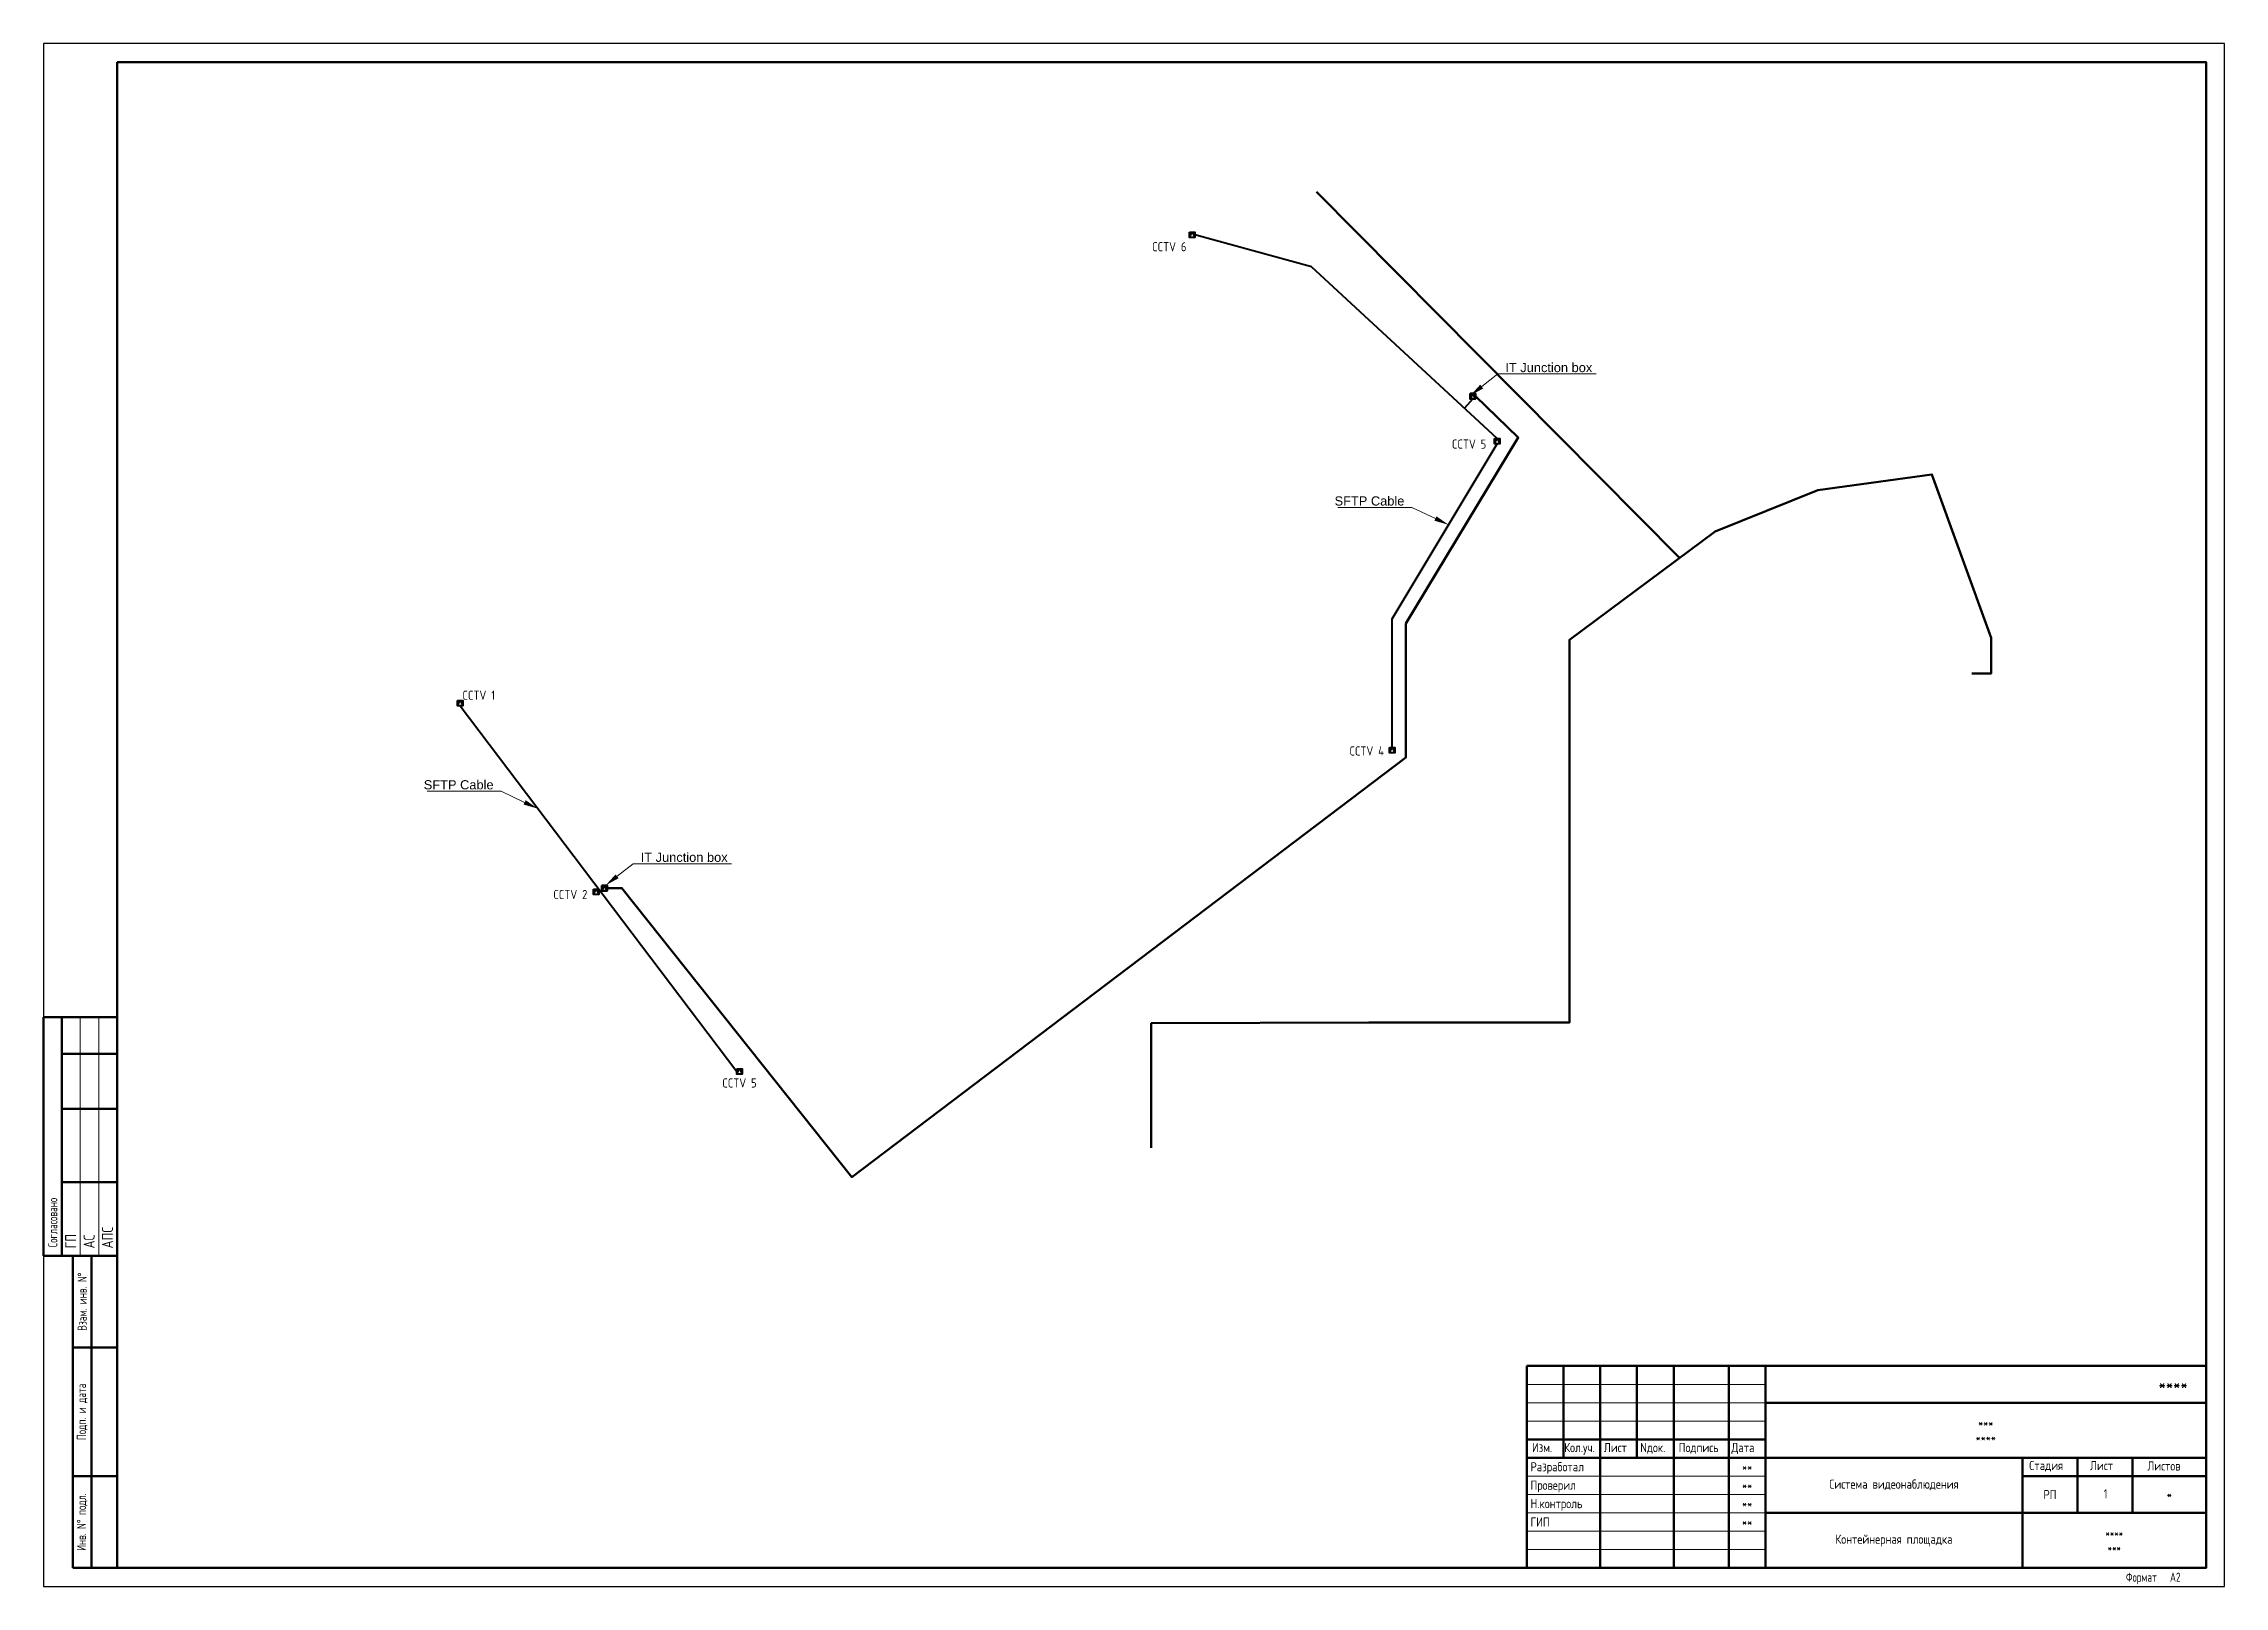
# Model space of a CAD drawing. Header units: millimetres. Extents: x 17643 to 21189, y -571 to 322.
# Drawn here: x 18381 to 18975, y -571 to -151 of the extents above; entities that cross this region are included whole.
import ezdxf
from ezdxf import colors
from ezdxf.entities.mleader import LeaderData, LeaderLine
from ezdxf.enums import TextEntityAlignment as Align
from ezdxf.lldxf.tags import DXFTag
from ezdxf.math import Vec2, Vec3

# ---------------------------------------------------------------- set-up
doc = ezdxf.new("R2010")
doc.units = ezdxf.units.MM
doc.linetypes.add('CONTI', pattern=[0])
for name, color, linetype in [('Text', 7, 'CONTI'), ('Text-Standart(R)', 7, 'Continuous'), ('TX_TEXT', 7, 'Continuous')]:
    doc.layers.add(name, color=color, linetype=linetype)
for name, color, linetype, lineweight in [('TX_RAMKA', 7, 'Continuous', 50), ('СВН_UTP', 6, 'Continuous', 40), ('СВН_ВОЛС', 10, 'fiber_optic', 50), ('Э_#Линии_ОСНОВНАЯ_050', 7, 'Continuous', 50), ('Э_#Линии_ТОНКАЯ_018', 7, 'Continuous', 18), ('Э_ТЕКСТ', 7, 'Continuous', 25)]:
    doc.layers.add(name, color=color, linetype=linetype, lineweight=lineweight)
doc.styles.add('RomanS', font='romans.shx')
doc.styles.add('simples.shx', font='simplex.shx', dxfattribs={"width": 0.8, "height": 2.5})
doc.styles.add('SIMPLEX', font='simplex.shx', dxfattribs={"width": 0.8})
doc.styles.add('simplex.shx', font='simplex.shx', dxfattribs={"width": 0.8})
doc.styles.get("Standard").update_dxf_attribs({"font": 'arial.ttf'})
doc.styles.add('ГОСТ 2.304', font='CS_Gost2304.shx')
doc.styles.add('Э_Romans', font='romans.shx', dxfattribs={"width": 0.7})
tags = doc.linetypes.add('fiber_optic', pattern='A,12.7,-5.08,["FIB OP",Standard,S=2.54,R=0,X=-3.54,Y=-1.27],-9.08', length=26.86).pattern_tags.tags
tags[6] = DXFTag(74, 10)

msp = doc.modelspace()

# ---------------------------------------------------------------- texts
at = {"layer": 'TX_RAMKA', "lineweight": -3, "style": 'RomanS', "width": 0.8}
msp.add_text('Контейнерная площадка', height=2.5, dxfattribs=at).set_placement((18884.962, -557.816), align=Align.MIDDLE_CENTER)
at = {"layer": 'TX_TEXT', "style": 'simples.shx', "width": 0.8}
msp.add_text('1', height=2.5, dxfattribs=at).set_placement((18942.066, -546.714, 21.366))
at = {"layer": 'СВН_UTP', "lineweight": 25, "style": 'RomanS', "width": 0.8}
for s, p in [('CCTV 6', (18687.572, -205.953, -78.468)), ('CCTV 5', (18769.23, -259.687, -78.468)), ('CCTV 1', (18499.486, -328.056, -78.468)), ('CCTV 4', (18741.341, -343.222, -78.468)), ('CCTV 2', (18524.431, -382.313, -0.01)), ('CCTV 5', (18570.496, -433.604, -0.01))]:
    msp.add_text(s, height=2.5, dxfattribs=at).set_placement(p, align=Align.MIDDLE_CENTER)

# ---------------------------------------------------------------- blocks, each defined once
blk = doc.blocks.new('Э_Штамп_ГОСТ Р 21.1101-2013 Форма 3')
at = {"layer": 'TX_RAMKA'}
for p, q in [((-185, 55), (-185, 0)), ((0, 55), (-185, 55)), ((-175, 55), (-175, 30)), ((-175, 55), (-175, 30)), ((-165, 55), (-165, 0)), ((-155, 30), (-155, 55)), ((-145, 0), (-145, 55)), ((-145, 55), (-145, 0)), ((-130, 0), (-130, 55)), ((-130, 55), (-130, 0)), ((-120, 55), (-120, 0)), ((-120, 55), (-120, 0)), ((0, 55), (0, 0)), ((-120, 45), (0, 45)), ((-185, 35), (-120, 35)), ((-185, 30), (0, 30)), ((-50, 0), (-50, 30)), ((-35, 15), (-35, 30)), ((-20, 15), (-20, 30)), ((-50, 25), (0, 25)), ((-120, 15), (0, 15)), ((0, 0), (-185, 0))]:
    blk.add_line(p, q, dxfattribs=at)
at = {"layer": 'TX_RAMKA', "lineweight": 9}
for p, q in [((-185, 50), (-120, 50)), ((-185, 45), (-120, 45)), ((-185, 40), (-120, 40)), ((-185, 25), (-120, 25)), ((-185, 20), (-120, 20)), ((-185, 15), (-120, 15)), ((-185, 10), (-120, 10)), ((-185, 5), (-120, 5))]:
    blk.add_line(p, q, dxfattribs=at)
at = {"layer": 'Text', "color": 0, "style": 'simplex.shx', "width": 0.68}
blk.add_text('***', height=2.5, dxfattribs=at).set_placement((-25, 5.5), align=Align.MIDDLE)
at = {"layer": 'Text-Standart(R)', "style": 'simplex.shx', "width": 0.78}
for s, p in [('****', (-60, 35.5)), ('***', (-60, 39.5))]:
    blk.add_text(s, height=2.5, dxfattribs=at).set_placement(p, align=Align.MIDDLE)
at = {"layer": 'Text-Standart(R)', "insert": (-85, 22.63), "char_height": 2.5, "width": 70, "attachment_point": 5, "style": 'simplex.shx'}
blk.add_mtext('Система видеонаблюдения', dxfattribs=at)
at = {"layer": 'TX_RAMKA', "lineweight": -3, "style": 'RomanS', "width": 0.8}
for p in [(-125, 27.5), (-125, 22.5), (-125, 17.5), (-125, 12.5)]:
    blk.add_text('**', height=2.5, dxfattribs=at).set_placement(p, align=Align.MIDDLE)
at = {"layer": 'TX_TEXT', "style": 'SIMPLEX', "width": 0.8}
blk.add_text('****', height=3.5, dxfattribs=at).set_placement((-5, 50), align=Align.MIDDLE_RIGHT)
at = {"layer": 'TX_TEXT', "style": 'simplex.shx', "width": 0.8}
for s, p in [('Изм.', (-183.59, 31.54)), ('Кол.уч.', (-174.82, 31.54)), ('Лист', (-164.02, 31.54)), ('Nдок.', (-154.1, 31.54)), ('Подпись', (-143.62, 31.54)), ('Дата', (-129.26, 31.54)), ('Разработал', (-184, 26.3)), ('Проверил', (-184, 21.29)), ('Стадия', (-48.15, 26.66)), ('Лист', (-31.6, 26.63)), ('Листов', (-15.99, 26.54)), ('Н.контроль', (-184, 16.28)), ('ГИП', (-184, 11.28))]:
    blk.add_text(s, height=2.5, dxfattribs=at).set_placement(p)
at = {"layer": 'TX_TEXT', "style": 'simplex.shx'}
for s, width, p in [('РП', 0.8, (-42.5, 20)), ('*', 0.8, (-10, 20)), ('****', 0.68, (-25, 9.5))]:
    blk.add_text(s, height=2.5, dxfattribs=dict(at, width=width)).set_placement(p, align=Align.MIDDLE)
blk = doc.blocks.new('Э_Штамп_ГОСТ Р 21.1101-2013 Штамп боковой')
at = {"layer": 'Э_#Линии_ОСНОВНАЯ_050'}
for p, q in [((-12, 85), (0, 85)), ((-12, 85), (-12, 0)), ((-7, 85), (-7, 0)), ((0, 85), (0, 0)), ((-12, 60), (0, 60)), ((-12, 25), (0, 25)), ((-12, 0), (0, 0))]:
    blk.add_line(p, q, dxfattribs=at)
at = {"layer": 'Э_ТЕКСТ', "char_height": 2.5, "attachment_point": 5, "rotation": 90, "style": 'Э_Romans'}
for s, insert, width in [('Взам. инв. N%%D', (-9.5, 72.5), 25), ('Подп. и дата', (-9.5, 42.5), 35), ('Инв. N%%D подл.', (-9.5, 12.5), 25)]:
    blk.add_mtext(s, dxfattribs=dict(at, insert=insert, width=width))
blk = doc.blocks.new('Э_Штамп_ГОСТ Р 21.1101-2013 Штамп согласовано')
at = {"layer": 'Э_#Линии_ОСНОВНАЯ_050'}
for p, q in [((-20, 65), (0, 65)), ((-20, 65), (-20, 0)), ((-15, 65), (-15, 0)), ((0, 65), (0, 0)), ((-15, 55), (0, 55)), ((-15, 40), (0, 40)), ((-15, 20), (0, 20)), ((-20, 0), (0, 0))]:
    blk.add_line(p, q, dxfattribs=at)
at = {"layer": 'Э_#Линии_ТОНКАЯ_018'}
for p, q in [((-10, 65), (-10, 0)), ((-5, 65), (-5, 0))]:
    blk.add_line(p, q, dxfattribs=at)
at = {"layer": 'Э_ТЕКСТ', "insert": (-17.5, 0), "char_height": 2.5, "width": 65, "attachment_point": 4, "rotation": 90, "style": 'Э_Romans'}
blk.add_mtext('  Согласовано', dxfattribs=at)
blk = doc.blocks.new('*U13')
at = {"layer": 'Э_#Линии_ОСНОВНАЯ_050', "lineweight": 50}
blk.add_lwpolyline([(-574, 415), (-574, 5), (-5, 5), (-5, 415)], close=True, dxfattribs=at)
at = {"layer": 'Э_#Линии_ТОНКАЯ_018', "lineweight": 25}
blk.add_lwpolyline([(-594, 420), (-594, 0), (0, 0), (0, 420)], close=True, dxfattribs=at)
for name, p in [('Э_Штамп_ГОСТ Р 21.1101-2013 Штамп согласовано', (-574, 90)), ('Э_Штамп_ГОСТ Р 21.1101-2013 Штамп боковой', (-574, 5))]:
    blk.add_blockref(name, p)
at = {"linetype": 'Continuous', "lineweight": 25, "style": 'ГОСТ 2.304'}
for s, p in [('ГП', (-585.12, 92)), ('АС', (-580.12, 92)), ('АПС', (-575.12, 92))]:
    blk.add_text(s, height=3, rotation=90, dxfattribs=at).set_placement(p)
at = {"style": 'Э_Romans', "width": 0.7}
blk.add_text('Формат ', height=2.5, dxfattribs=at).set_placement((-26.82, 2.5), align=Align.MIDDLE_LEFT)
blk.add_attdef('ФОРМАТ', text='', height=2.5, dxfattribs=at).set_placement((-14.82, 2.5), align=Align.MIDDLE_LEFT)
blk = doc.blocks.new('A$Cde4dd363')
h = blk.add_hatch(color=0)
h.dxf.hatch_style = 1
h.paths.add_polyline_path([(0, 0), (0.73, 1.45), (0, 1.45)])
h.paths.add_polyline_path([(1.45, 1.45), (0.73, 1.45), (1.45, 0)])
at = {"color": 0}
for p, q in [((0, 0), (0.73, 1.45)), ((0.73, 1.45), (1.45, 0))]:
    blk.add_line(p, q, dxfattribs=at)
blk.add_lwpolyline([(0, 1.45), (1.45, 1.45), (1.45, 0), (0, 0)], close=True, dxfattribs=at)

# ---------------------------------------------------------------- linework, layer by layer
at = {"layer": 'СВН_UTP'}
for p, q in [((18726.296, -211.403, -0.01), (18694.514, -202.675, -0.01)), ((18776.923, -258.167, -0.01), (18726.296, -211.403, -0.01)), ((18770.224, -247.405, -0.01), (18767.944, -249.873, -0.01)), ((18748.289, -307.274, -0.01), (18776.923, -259.617, -0.01)), ((18748.289, -342.323, -0.01), (18748.289, -307.274, -0.01)), ((18494.398, -330.971, -0.01), (18569.796, -430.45, -0.01))]:
    msp.add_line(p, q, dxfattribs=at)
at = {"layer": 'СВН_ВОЛС'}
msp.add_line((18727.647, -190.969, -4.985), (18826.55, -290.661, -79.23), dxfattribs=at)
at = {"layer": 'СВН_ВОЛС', "elevation": -0.01}
msp.add_lwpolyline([(18534.482, -380.545), (18538.495, -380.545), (18601.13, -459.232), (18752.029, -344.967), (18752.029, -308.568), (18782.621, -257.93), (18770.95, -246.68)], dxfattribs=at)
at = {"layer": 'СВН_ВОЛС', "linetype": 'fiber_optic', "elevation": -79.23}
msp.add_lwpolyline([(18682.666, -451.299), (18682.666, -417.358), (18741.961, -417.13), (18796.585, -417.13), (18796.585, -312.957), (18836.222, -283.464), (18864.216, -272.215), (18895.301, -267.921), (18911.437, -312.408), (18911.437, -322.151), (18906.205, -322.109)], dxfattribs=at)

# ---------------------------------------------------------------- block references
msp.add_blockref('*U13', (18974.962, -570.661)).add_auto_attribs({'ФОРМАТ': 'А2'})
msp.add_blockref('Э_Штамп_ГОСТ Р 21.1101-2013 Форма 3', (18969.962, -565.661))
at = {"layer": 'СВН_UTP'}
for p in [(18693.063, -203.4, -0.01), (18776.197, -259.617, -0.01), (18493.672, -330.971, -0.01), (18747.563, -343.773, -0.01), (18530.755, -382.304, -0.01), (18569.796, -431.175, -0.01)]:
    msp.add_blockref('A$Cde4dd363', p, dxfattribs=at)
at = {"layer": 'СВН_ВОЛС'}
for p in [(18769.499, -247.405, -0.01), (18533.031, -381.27, -0.08)]:
    msp.add_blockref('A$Cde4dd363', p, dxfattribs=at)

msp.set_redraw_order([(e.dxf.handle, doc.entitydb.next_handle()) for e in msp.query("TEXT MTEXT ATTDEF DIMENSION ARC_DIMENSION")])  # texts and dimensions are drawn at this point

# ---------------------------------------------------------------- leaders
at = {"layer": 'СВН_UTP'}
ml = msp.add_multileader_mtext('Standard', dxfattribs=at)
ml.set_content('SFTP Cable', color=256)
ml.set_leader_properties(lineweight=5)
ml.build(insert=Vec2(0, 0))
ml.multileader.update_dxf_attribs({"text_left_attachment_type": 6, "text_right_attachment_type": 6})
ctx = ml.context
ctx.base_point, ctx.char_height, ctx.plane_origin = Vec3(18730.895, -276.912, -0.01), 2.5, Vec3(18763.678, -281.661, -0.01)
ctx.left_attachment, ctx.right_attachment, ctx.text_align_type = 6, 6, 2
notes = []
notes.append((ctx, [(0, (1, 1, 0), (18753.684, -276.912, -0.01), (-1, 0), 0.0702, [(0, [(18763.678, -281.661, -0.01)], 0, [])])]))
ctx.mtext.insert, ctx.mtext.alignment, ctx.mtext.flow_direction = Vec3(18751.614, -273.912, -0.01), 3, 5
ml = msp.add_multileader_mtext('Standard', dxfattribs=at)
ml.set_content('SFTP Cable', color=256)
ml.set_leader_properties(lineweight=5)
ml.build(insert=Vec2(0, 0))
ml.multileader.update_dxf_attribs({"text_left_attachment_type": 6, "text_right_attachment_type": 6})
ctx = ml.context
ctx.base_point, ctx.char_height, ctx.plane_origin = Vec3(18482.807, -354.184, -0.01), 2.5, Vec3(18515.591, -358.933, -0.01)
ctx.left_attachment, ctx.right_attachment, ctx.text_align_type = 6, 6, 2
notes.append((ctx, [(0, (1, 1, 0), (18505.597, -354.184, -0.01), (-1, 0), 0.0702, [(0, [(18515.591, -358.933, -0.01)], 0, [])])]))
ctx.mtext.insert, ctx.mtext.alignment, ctx.mtext.flow_direction = Vec3(18503.526, -351.184, -0.01), 3, 5
at = {"layer": 'СВН_ВОЛС', "linetype": 'fiber_optic'}
ml = msp.add_multileader_mtext('Standard', dxfattribs=at)
ml.set_content('IT Junction box', color=256)
ml.set_leader_properties(lineweight=5)
ml.build(insert=Vec2(0, 0))
ml.multileader.update_dxf_attribs({"text_left_attachment_type": 6, "text_right_attachment_type": 6})
ctx = ml.context
ctx.base_point, ctx.char_height, ctx.plane_origin = Vec3(18777.108, -240.594, -0.01), 2.5, Vec3(18769.525, -246.502, -0.01)
ctx.left_attachment, ctx.right_attachment = 6, 6
notes.append((ctx, [(1, (1, 1, 0), (18777.037, -240.594, -0.01), (1, 0), 0.0702, [(0, [(18769.525, -246.502, -0.01)], 0, [])])]))
ctx.mtext.insert, ctx.mtext.flow_direction = Vec3(18779.108, -237.594, -0.01), 5
ml = msp.add_multileader_mtext('Standard', dxfattribs=at)
ml.set_content('IT Junction box', color=256)
ml.set_leader_properties(lineweight=5)
ml.build(insert=Vec2(0, 0))
ml.multileader.update_dxf_attribs({"text_left_attachment_type": 6, "text_right_attachment_type": 6})
ctx = ml.context
ctx.base_point, ctx.char_height, ctx.plane_origin = Vec3(18541.598, -373.92, -0.01), 2.5, Vec3(18534.016, -379.828, -0.01)
ctx.left_attachment, ctx.right_attachment = 6, 6
notes.append((ctx, [(1, (1, 1, 0), (18541.528, -373.92, -0.01), (1, 0), 0.0702, [(0, [(18534.016, -379.828, -0.01)], 0, [])])]))
ctx.mtext.insert, ctx.mtext.flow_direction = Vec3(18543.598, -370.92, -0.01), 5
for ctx, leaders in notes:
    for number, flags, end, landing, length, lines in leaders:
        leader = LeaderData()
        leader.index, (leader.has_last_leader_line, leader.has_dogleg_vector, leader.attachment_direction) = number, flags
        leader.last_leader_point, leader.dogleg_vector, leader.dogleg_length = Vec3(end), Vec3(landing), length
        for number, points, colour, breaks in lines:
            line = LeaderLine()
            line.index, line.vertices, line.color, line.breaks = number, Vec3.list(points), colors.encode_raw_color(colour), breaks
            leader.lines.append(line)
        ctx.leaders.append(leader)

doc.saveas('drawing.dxf')
